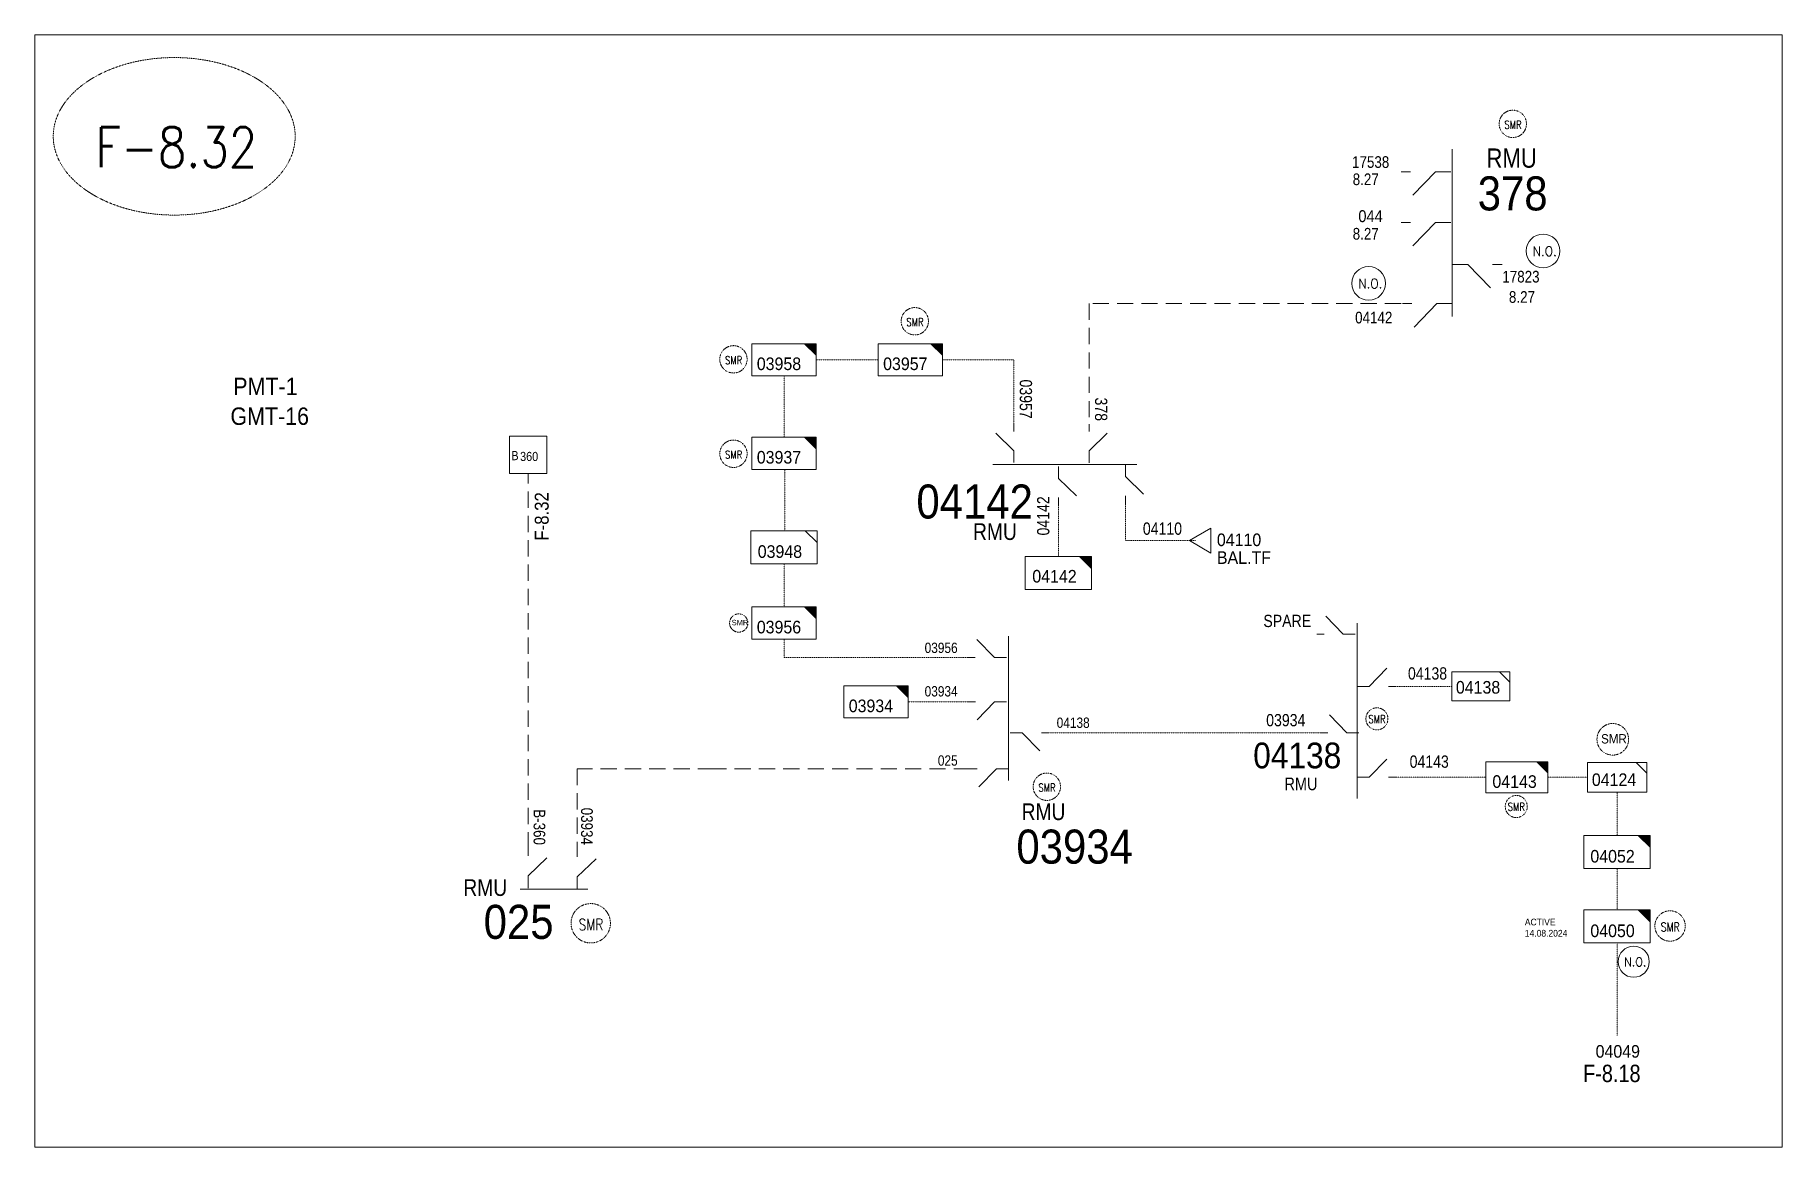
# Model space of a CAD drawing. Header units: metres. Extents: x 65984 to 144644, y -19036 to 23726.
# Drawn here: x 96164 to 97050, y -6514 to -5950 of the extents above; entities that cross this region are included whole.
import ezdxf
from ezdxf.enums import TextEntityAlignment as Align

# ---------------------------------------------------------------- set-up
doc = ezdxf.new("R2010")
doc.units = ezdxf.units.M
doc.header["$MEASUREMENT"] = 0
for name, pattern in [('DGN Style 2', [0.023128, 0, -0.023128]), ('DGN Style 3', [0.013877, 0, -0.013877]), ('HIDDEN2', [2381.25, 1587.5, -793.75])]:
    doc.linetypes.add(name, pattern=pattern)
doc.layers.get('0').update_dxf_attribs({"color": 95, "lineweight": 40})
for name, color, linetype, lineweight in [('d_eos', 111, 'Continuous', 40), ('d_eos no', 121, 'Continuous', 40), ('d_switch', 95, 'Continuous', 40), ('d_tf', 1, 'Continuous', 40), ('d_tf no', 6, 'Continuous', 40), ('d_ug cable', 95, 'Continuous', 40), ('d_unit sub', 7, 'Continuous', 40), ('fedr no', 95, 'Continuous', 40), ('GRID STATION  04', 7, 'Continuous', 40), ('Level 37', 7, 'Continuous', 0), ('O H MAIN FEEDER', 4, 'Continuous', 100), ('SW N O', 114, 'Continuous', 30)]:
    doc.layers.add(name, color=color, linetype=linetype, lineweight=lineweight)
doc.styles.add('NASKHF', font='naskhf.shx', dxfattribs={"height": 8})
doc.styles.add('Style-Arial', font='arial.ttf')
doc.styles.add('Style-ENGINEERING', font='ENGINEERING.shx')
doc.styles.add('Style-msdefault', font='msdefault.shx')
doc.styles.add('Style-STANDARD', font='STANDARD.shx')

msp = doc.modelspace()

# ---------------------------------------------------------------- texts
at = {"layer": 'd_eos no', "color": 2, "linetype": 'Continuous', "lineweight": 13, "style": 'Style-Arial', "width": 0.88}
for s, height, p in [('378', 17.28, (96895.28, -6021.76)), ('04138', 13.071, (96781.41, -6308.95)), ('03934', 17.28, (96661.31, -6353.09))]:
    msp.add_text(s, height=height, dxfattribs=at).set_placement(p, align=Align.TOP_LEFT)
at = {"layer": 'd_eos no', "color": 7, "linetype": 'Continuous', "lineweight": 0, "ltscale": 0.589791, "style": 'Style-Arial', "width": 0.88}
msp.add_text('044', height=6.035, dxfattribs=at).set_placement((96834.74, -6044.96))
at = {"layer": 'd_eos no', "color": 7, "linetype": 'Continuous', "lineweight": 13, "style": 'Style-Arial', "width": 0.88}
for s, height, p in [('PMT-1', 8.843, (96264.09, -6123.89)), ('GMT-16', 8.843, (96262.65, -6138.98)), ('04142', 17.28, (96610.6, -6178.05))]:
    msp.add_text(s, height=height, dxfattribs=at).set_placement(p, align=Align.TOP_LEFT)
at = {"layer": 'd_eos no', "color": 2, "linetype": 'Continuous', "lineweight": 13, "style": 'Style-Arial', "width": 0.88}
msp.add_text('025', height=17.28, dxfattribs=at).set_placement((96391.1, -6408.53))
at = {"layer": 'd_switch', "color": 7, "linetype": 'Continuous', "lineweight": 13, "style": 'Style-ENGINEERING', "width": 0.857143}
for s, height, p in [('17538', 5.927, (96831.54, -6011.54)), ('17823', 5.927, (96907.77, -6069.68)), ('04142', 5.927, (96833.1, -6090.41)), ('03934', 6.233, (96788, -6294.47))]:
    msp.add_text(s, height=height, dxfattribs=at).set_placement(p, align=Align.TOP_LEFT)
at = {"layer": 'd_switch', "color": 2, "linetype": 'Continuous', "lineweight": 13, "style": 'Style-ENGINEERING', "width": 0.857143}
for p in [(96831.88, -6020.29), (96831.88, -6047.91), (96911.11, -6079.98)]:
    msp.add_text('8.27', height=5.927, dxfattribs=at).set_placement(p, align=Align.TOP_LEFT)
at = {"layer": 'd_switch', "color": 7, "linetype": 'Continuous', "lineweight": 13, "style": 'Style-ENGINEERING', "width": 0.857143}
msp.add_text('03957', height=6.233, rotation=269.99248, dxfattribs=at).set_placement((96669.23, -6144.67), align=Align.TOP_RIGHT)
msp.add_text('378', height=6.233, rotation=270, dxfattribs=at).set_placement((96701.18, -6145.87), align=Align.RIGHT)
at = {"layer": 'd_switch', "color": 6, "linetype": 'Continuous', "lineweight": 13, "style": 'Style-msdefault', "width": 0.9}
msp.add_text('F-8.32', height=7.059, rotation=90, dxfattribs=at).set_placement((96417.01, -6181.95), align=Align.TOP_RIGHT)
at = {"layer": 'd_switch', "color": 7, "linetype": 'Continuous', "lineweight": 13, "style": 'Style-ENGINEERING', "width": 0.857143}
msp.add_text('04142', height=6.233, rotation=90, dxfattribs=at).set_placement((96671.79, -6203.9), align=Align.TOP_LEFT)
at = {"layer": 'd_switch', "color": 6, "linetype": 'Continuous', "lineweight": 13, "style": 'Style-ENGINEERING', "width": 0.857143}
msp.add_text('04110', height=6.233, dxfattribs=at).set_placement((96725.45, -6197.32), align=Align.TOP_LEFT)
at = {"layer": 'd_switch', "color": 2, "linetype": 'Continuous', "lineweight": 13, "style": 'Style-ENGINEERING', "width": 0.857143}
for s, p in [('SPARE', (96810.79, -6244.13)), ('04138', (96879.76, -6270.77))]:
    msp.add_text(s, height=6.233, dxfattribs=at).set_placement(p, align=Align.TOP_RIGHT)
at = {"layer": 'd_switch', "color": 7, "linetype": 'Continuous', "lineweight": 13, "style": 'Style-ENGINEERING', "width": 0.857143}
for s, height, p in [('03956', 5.252, (96631.5, -6258.27)), ('03934', 5.252, (96631.5, -6280.33)), ('04138', 5.252, (96698.47, -6296.26)), ('025', 5.252, (96631.5, -6315.43)), ('04143', 6.233, (96880.62, -6315.5))]:
    msp.add_text(s, height=height, dxfattribs=at).set_placement(p, align=Align.TOP_RIGHT)
at = {"layer": 'd_switch', "color": 2, "linetype": 'Continuous', "lineweight": 13, "ltscale": 1.323553, "style": 'Style-ENGINEERING', "width": 0.857143}
msp.add_text('F-8.18', height=8.804, dxfattribs=at).set_placement((96948.72, -6472.36), align=Align.TOP_LEFT)
at = {"layer": 'd_tf no', "color": 2, "linetype": 'Continuous', "lineweight": 13, "style": 'Style-msdefault', "width": 0.945946}
for s, p in [('03958', (96529.63, -6113.63)), ('03957', (96593.71, -6113.63)), ('03937', (96529.63, -6161.05)), ('03956', (96529.63, -6247.18)), ('04138', (96884.21, -6277.72)), ('04143', (96902.74, -6325.54)), ('04124', (96953.18, -6324.58))]:
    msp.add_text(s, height=6.394, dxfattribs=at).set_placement(p, align=Align.TOP_LEFT)
at = {"layer": 'd_tf no', "color": 6, "linetype": 'Continuous', "lineweight": 13, "style": 'Style-msdefault', "width": 0.945946}
for s, p in [('04110', (96763, -6202.91)), ('03948', (96530.1, -6208.88)), ('04142', (96669.38, -6221.39)), ('03934', (96576.26, -6287.14)), ('04052', (96952.42, -6363.43))]:
    msp.add_text(s, height=6.394, dxfattribs=at).set_placement(p, align=Align.TOP_LEFT)
at = {"layer": 'd_tf no', "color": 7, "linetype": 'Continuous', "lineweight": 13, "style": 'Style-msdefault', "width": 0.945946}
for s, p in [('BAL.TF', (96763, -6211.93)), ('04049', (96955.09, -6462.39))]:
    msp.add_text(s, height=6.394, dxfattribs=at).set_placement(p, align=Align.TOP_LEFT)
at = {"layer": 'd_tf no', "color": 121, "linetype": 'Continuous', "lineweight": 13, "style": 'Style-msdefault', "width": 0.945946}
msp.add_text('04050', height=6.394, dxfattribs=at).set_placement((96952.42, -6401.23), align=Align.TOP_LEFT)
at = {"layer": 'd_tf no', "color": 1, "linetype": 'Continuous', "lineweight": 40, "insert": (96516.88, -6246.71), "char_height": 2.761, "attachment_point": 1, "style": 'NASKHF'}
msp.add_mtext('\\Fmsdefault;\\H1x;\\W0.945946;SMR^I', dxfattribs=at)
at = {"layer": 'd_tf no', "color": 1, "lineweight": 13, "insert": (96957.86, -6304.67), "char_height": 4.7493, "attachment_point": 1, "style": 'NASKHF'}
msp.add_mtext('\\Fmsdefault;\\H1x;\\W0.925;SMR\\P', dxfattribs=at)
at = {"layer": 'd_tf no', "color": 121, "linetype": 'Continuous', "lineweight": 40, "insert": (96919.18, -6398.28), "char_height": 3.4091, "attachment_point": 1, "style": 'NASKHF'}
msp.add_mtext('\\Fmsdefault;\\H1x;\\W0.945946;ACTIVE\\P14.08.2024', dxfattribs=at)
at = {"layer": 'fedr no', "color": 6, "linetype": 'Continuous', "lineweight": 13, "style": 'Style-STANDARD', "width": 0.909091}
msp.add_text('F-8.32', height=20.266, dxfattribs=at).set_placement((96235.24, -6006.99), align=Align.MIDDLE_CENTER)
at = {"layer": 'GRID STATION  04', "color": 6, "linetype": 'Continuous', "lineweight": 13, "style": 'Style-msdefault', "width": 0.888889}
for s, height, p in [('B', 4.63, (96405.13, -6165.72)), ('360', 4.628, (96409.58, -6166.14))]:
    msp.add_text(s, height=height, dxfattribs=at).set_placement(p)
at = {"layer": 'Level 37', "color": 2, "linetype": 'Continuous', "lineweight": 13, "ltscale": 0.8644, "style": 'Style-STANDARD', "width": 0.854701}
for p in [(96913.16, -5995.59), (96609.84, -6095.7), (96517.87, -6115.02), (96517.87, -6162.91), (96844.18, -6297.05), (96676.81, -6331.8), (96914.87, -6341.53)]:
    msp.add_text('SMR', height=4.007, dxfattribs=at).set_placement(p, align=Align.MIDDLE_CENTER)
at = {"layer": 'Level 37', "color": 2, "linetype": 'Continuous', "lineweight": 13, "ltscale": 0.98732, "style": 'Style-msdefault', "width": 0.86}
msp.add_text('RMU', height=9.762, rotation=0.00037, dxfattribs=at).set_placement((96925.28, -6007.62), align=Align.TOP_RIGHT)
at = {"layer": 'Level 37', "color": 7, "linetype": 'Continuous', "lineweight": 13}
for s, height, rotation, style, width, p in [('RMU', 8.467, 0.00037, 'Style-msdefault', 0.86, (96661.51, -6197.72)), ('B-360', 5.927, 270, 'Style-ENGINEERING', 0.857143, (96422.35, -6360.9)), ('03934', 5.927, 270, 'Style-ENGINEERING', 0.857143, (96446.43, -6360.88))]:
    msp.add_text(s, height=height, rotation=rotation, dxfattribs=dict(at, style=style, width=width)).set_placement(p, align=Align.TOP_RIGHT)
at = {"layer": 'Level 37', "color": 2, "linetype": 'Continuous', "lineweight": 13, "style": 'Style-msdefault', "width": 0.86}
msp.add_text('RMU', height=6.405, dxfattribs=at).set_placement((96797.25, -6326.71), align=Align.TOP_LEFT)
msp.add_text('RMU', height=8.467, rotation=0.00037, dxfattribs=at).set_placement((96686.16, -6339.81), align=Align.TOP_RIGHT)
msp.add_text('RMU', height=8.467, rotation=359.99963, dxfattribs=at).set_placement((96402.99, -6386.75), align=Align.RIGHT)
at = {"layer": 'Level 37', "color": 2, "linetype": 'Continuous', "lineweight": 13, "ltscale": 1.244736, "style": 'Style-STANDARD', "width": 0.854701}
msp.add_text('SMR', height=5.77, dxfattribs=at).set_placement((96445.52, -6401.26), align=Align.MIDDLE_CENTER)
at = {"layer": 'Level 37', "color": 2, "linetype": 'Continuous', "lineweight": 13, "ltscale": 0.960445, "style": 'Style-STANDARD', "width": 0.854701}
msp.add_text('SMR', height=4.452, dxfattribs=at).set_placement((96992.92, -6402.49), align=Align.MIDDLE_CENTER)

# ---------------------------------------------------------------- blocks, each defined once
blk = doc.blocks.new('TF_8')
at = {"color": 0, "linetype": 'ByBlock', "lineweight": -2}
blk.add_line((6.3, 4.95), (9.9, 1.35), dxfattribs=at)
blk.add_3dface([(-10.1, 4.95), (9.9, 4.95), (9.9, -5.05), (-10.1, -5.05)], dxfattribs=at)
blk = doc.blocks.new('exist.us-1000kva')
at = {"color": 0, "linetype": 'ByBlock', "lineweight": -2, "flags": 128}
blk.add_lwpolyline([(40, 12.9), (32.8, 20), (40, 20)], close=True, dxfattribs=at)
at = {"color": 0, "linetype": 'ByBlock', "lineweight": -2, "extrusion": (0, 0, -1)}
blk.add_solid([(-40, 12.9), (-32.8, 20), (-40, 20)], dxfattribs=at)
at = {"color": 0, "linetype": 'ByBlock', "lineweight": -2, "xscale": 2, "yscale": 2}
blk.add_blockref('TF_8', (20.2, 10.1), dxfattribs=at)
blk = doc.blocks.new('*U1235')
at = {"layer": 'd_eos', "color": 2, "linetype": 'Continuous', "lineweight": 13, "ltscale": 0.937135}
for p, q in [((-8.77, 3.79), (-8.77, 6.01)), ((5.63, 3.5), (5.63, 5.72)), ((-8.77, -2.05), (-3.28, 3.28)), ((5.63, -2.34), (11.13, 2.99)), ((-8.77, -5.69), (-8.77, -2.05)), ((5.63, -5.98), (5.63, -2.34)), ((-11.17, -5.98), (8.67, -5.98))]:
    blk.add_line(p, q, dxfattribs=at)
at = {"layer": 'd_ug cable', "color": 2, "linetype": 'DGN Style 2', "lineweight": 13, "flags": 128}
blk.add_lwpolyline([(5.63, 5.72), (5.63, 5.72)], close=True, dxfattribs=at)
blk = doc.blocks.new('TRA1_1126')
at = {"layer": 'd_tf', "color": 6, "linetype": 'Continuous', "lineweight": 13, "ltscale": 0.000408432, "flags": 128}
blk.add_lwpolyline([(10, -17), (0, 0), (-10, -17)], close=True, dxfattribs=at)
blk = doc.blocks.new('TRA1_1125')
at = {"layer": 'd_tf', "color": 6, "linetype": 'Continuous', "lineweight": 13, "ltscale": 0.000408432, "xscale": 1.000046566207833, "yscale": 1.000046566207833, "zscale": 1.000046566207833, "rotation": 180}
blk.add_blockref('TRA1_1126', (0, 0), dxfattribs=at)
blk = doc.blocks.new('*U3483')
at = {"layer": 'SW N O', "color": 3, "lineweight": 13, "ltscale": 0.426762}
blk.add_circle((0, 0), 16.8, dxfattribs=at)
at = {"layer": 'SW N O', "color": 3, "lineweight": 13, "style": 'Style-STANDARD'}
blk.add_text('N.O.', height=9.6, dxfattribs=at).set_placement((1.7, -0.2), align=Align.MIDDLE_CENTER)
blk = doc.blocks.new('*U1446')
at = {"layer": 'SW N O', "color": 3, "lineweight": 13, "ltscale": 0.426762}
blk.add_circle((0, 0), 16.8, dxfattribs=at)
at = {"layer": 'SW N O', "color": 3, "lineweight": 13, "style": 'Style-STANDARD'}
blk.add_text('N.O.', height=9.6, dxfattribs=at).set_placement((1.7, -0.2), align=Align.MIDDLE_CENTER)

# ---------------------------------------------------------------- linework, layer by layer
at = {"layer": 'd_eos', "color": 2, "linetype": 'Continuous', "lineweight": 13, "ltscale": 1.080992}
for p, q in [((96882.36, -6008.02), (96882.36, -6092.89)), ((96861.25, -6019.44), (96856.47, -6019.44)), ((96873.86, -6019.44), (96862.35, -6031.3)), ((96881.73, -6019.44), (96873.86, -6019.44)), ((96861.25, -6045.2), (96856.47, -6045.2)), ((96873.86, -6045.2), (96862.35, -6057.06)), ((96881.73, -6045.2), (96873.86, -6045.2)), ((96882.36, -6066.45), (96890.23, -6066.45)), ((96890.23, -6066.46), (96901.74, -6078.31)), ((96902.84, -6066.45), (96907.62, -6066.45)), ((96861.88, -6086.33), (96857.1, -6086.33)), ((96874.49, -6086.33), (96862.98, -6098.19)), ((96882.36, -6086.33), (96874.49, -6086.33))]:
    msp.add_line(p, q, dxfattribs=at)
at = {"layer": 'd_eos', "color": 7, "linetype": 'Continuous', "lineweight": 13, "ltscale": 0.923929}
for p, q in [((96660.06, -6151.17), (96660.06, -6147.48)), ((96698.26, -6151.18), (96698.26, -6147.49)), ((96660.06, -6160.9), (96650.91, -6152.01)), ((96698.26, -6160.91), (96707.42, -6152.02)), ((96660.06, -6166.97), (96660.06, -6160.9)), ((96698.26, -6166.99), (96698.26, -6160.91))]:
    msp.add_line(p, q, dxfattribs=at)
at = {"layer": 'd_eos', "color": 7, "linetype": 'Continuous', "lineweight": 13, "ltscale": 0.795573}
msp.add_line((96722.45, -6167.97), (96649.29, -6167.97), dxfattribs=at)
at = {"layer": 'd_eos', "color": 7, "linetype": 'Continuous', "lineweight": 13, "ltscale": 0.713684}
for p, q in [((96682.61, -6168.86), (96682.61, -6174.94)), ((96682.61, -6174.94), (96691.76, -6183.82)), ((96716.57, -6167.97), (96716.57, -6174.05)), ((96716.57, -6174.05), (96725.73, -6182.94)), ((96682.61, -6184.67), (96682.61, -6188.36)), ((96716.57, -6183.79), (96716.57, -6187.48))]:
    msp.add_line(p, q, dxfattribs=at)
at = {"layer": 'd_eos', "color": 2, "linetype": 'Continuous', "lineweight": 13, "ltscale": 0.923929}
for p, q in [((96827.11, -6253.97), (96818.23, -6244.82)), ((96817.38, -6253.97), (96813.69, -6253.97)), ((96833.19, -6253.97), (96827.11, -6253.97)), ((96650.17, -6265.76), (96641.29, -6256.61)), ((96640.44, -6265.77), (96636.75, -6265.77)), ((96656.25, -6265.76), (96650.17, -6265.76)), ((96840.25, -6280.43), (96849.13, -6271.28)), ((96834.17, -6280.43), (96840.25, -6280.43)), ((96849.98, -6280.43), (96853.67, -6280.43)), ((96828.98, -6303.97), (96820.1, -6294.82)), ((96658.22, -6303.97), (96664.3, -6303.97)), ((96664.3, -6303.97), (96673.18, -6313.12)), ((96674.03, -6303.97), (96677.72, -6303.97)), ((96819.25, -6303.97), (96815.56, -6303.97)), ((96835.06, -6303.97), (96828.98, -6303.97)), ((96840.24, -6326.52), (96849.13, -6317.36)), ((96834.17, -6326.52), (96840.24, -6326.52)), ((96849.97, -6326.52), (96853.67, -6326.52))]:
    msp.add_line(p, q, dxfattribs=at)
at = {"layer": 'd_eos', "color": 2, "linetype": 'Continuous', "lineweight": 13, "ltscale": 0.795573}
for p, q in [((96657.24, -6328.15), (96657.24, -6255)), ((96834.17, -6248.31), (96834.17, -6337.29))]:
    msp.add_line(p, q, dxfattribs=at)
at = {"layer": 'd_eos', "color": 2, "linetype": 'Continuous', "lineweight": 13, "ltscale": 0.713684}
for p, q in [((96640.54, -6288.31), (96636.84, -6288.31)), ((96650.27, -6288.31), (96641.38, -6297.47)), ((96656.35, -6288.31), (96650.27, -6288.31)), ((96641.42, -6322.28), (96637.73, -6322.28)), ((96651.16, -6322.28), (96642.27, -6331.44)), ((96657.24, -6322.28), (96651.16, -6322.28))]:
    msp.add_line(p, q, dxfattribs=at)
at = {"layer": 'd_ug cable', "color": 6, "linetype": 'DGN Style 3', "lineweight": 13}
for p, q in [((96543.45, -6154.06), (96543.45, -6122.96)), ((96543.93, -6201.49), (96543.93, -6170.38)), ((96682.61, -6188.36), (96682.61, -6214.54)), ((96543.45, -6240.19), (96543.45, -6218.29)), ((96636.84, -6288.31), (96606.4, -6288.31)), ((96899.46, -6326.52), (96853.67, -6326.52)), ((96950.93, -6326.52), (96930.89, -6326.52)), ((96965.97, -6334.04), (96965.97, -6356.02)), ((96965.97, -6372.8), (96965.97, -6393.82)), ((96965.97, -6410.59), (96965.97, -6457.48))]:
    msp.add_line(p, q, dxfattribs=at)
at = {"layer": 'd_ug cable', "color": 2, "linetype": 'DGN Style 3', "lineweight": 13}
msp.add_line((96853.63, -6280.43), (96882.07, -6280.43), dxfattribs=at)
at = {"layer": 'd_ug cable', "color": 6, "linetype": 'HIDDEN2', "lineweight": 13, "ltscale": 0.005184}
for points in [[(96856.39, -6086.33), (96698.26, -6086.33), (96698.26, -6147.49)], [(96413.71, -6362.65), (96413.71, -6172.48)], [(96507.95, -6322.28), (96438.6, -6322.28), (96438.6, -6363.15)], [(96637.73, -6322.28), (96507.95, -6322.28)]]:
    msp.add_lwpolyline(points, dxfattribs=at)
at = {"layer": 'd_ug cable', "color": 6, "linetype": 'DGN Style 3', "lineweight": 13, "flags": 128}
for points in [[(96591.21, -6114.8), (96559.76, -6114.8)], [(96623.84, -6114.8), (96660.06, -6114.8), (96660.06, -6147.48)], [(96716.57, -6187.48), (96716.57, -6206.49), (96752.11, -6206.49)], [(96637.05, -6265.77), (96543.45, -6265.77), (96543.45, -6256.5)], [(96815.71, -6303.97), (96674.03, -6303.97)]]:
    msp.add_lwpolyline(points, dxfattribs=at)
at = {"layer": 'd_ug cable', "color": 1, "linetype": 'DGN Style 3', "lineweight": 13}
for centre, radius in [((96913.08, -5995.13), 6.94), ((96609.77, -6095.25), 6.94), ((96517.79, -6114.57), 6.94), ((96517.79, -6162.46), 6.94), ((96844.16, -6296.91), 5.59), ((96676.74, -6331.35), 6.94), ((96914.85, -6341.39), 5.59), ((96445.41, -6400.61), 9.99), ((96992.84, -6401.99), 7.71)]:
    msp.add_circle(centre, radius, dxfattribs=at)
at = {"layer": 'd_ug cable', "color": 2, "linetype": 'DGN Style 3', "lineweight": 13}
for centre, radius in [((96520.47, -6248.31), 4.64), ((96963.79, -6307.3), 8.02)]:
    msp.add_circle(centre, radius, dxfattribs=at)
at = {"layer": 'fedr no', "color": 82, "linetype": 'DGN Style 3', "lineweight": 13, "true_color": 0x1dc70e}
msp.add_ellipse((96234.15, -6001.45), major_axis=(61.35, 0), ratio=0.651175, dxfattribs=at)
at = {"layer": 'GRID STATION  04', "color": 6, "linetype": 'Continuous', "lineweight": 13, "ltscale": 0.756816, "flags": 128}
msp.add_lwpolyline([(96404.26, -6172.48), (96404.26, -6153.59), (96423.15, -6153.59), (96423.15, -6172.48)], close=True, dxfattribs=at)
at = {"layer": 'O H MAIN FEEDER', "color": 140, "linetype": 'Continuous', "lineweight": 13, "flags": 128}
msp.add_lwpolyline([(96163.5, -5950.03), (97049.65, -5950.03), (97049.65, -6514.12), (96163.5, -6514.12)], close=True, dxfattribs=at)

# ---------------------------------------------------------------- block references
at = {"layer": 'd_eos', "color": 2, "linetype": 'Continuous', "lineweight": 13, "ltscale": 0.937135, "xscale": 1.728, "yscale": 1.728, "zscale": 1.728}
msp.add_blockref('*U1235', (96428.87, -6373.03), dxfattribs=at)
at = {"layer": 'd_tf', "color": 6, "linetype": 'Continuous', "lineweight": 13, "ltscale": 0.000408432, "xscale": 0.6393599999999999, "yscale": 0.6393599999999999, "zscale": 0.6393599999999999, "rotation": 269.9999999999999}
msp.add_blockref('TRA1_1125', (96749.06, -6206.52), dxfattribs=at)
at = {"layer": 'd_unit sub', "color": 2, "linetype": 'Continuous', "lineweight": 13, "zscale": 0.7374451967825552, "rotation": 359.9999999999999}
for name, p, xscale, yscale in [('exist.us-1000kva', (96527.13, -6122.96), 0.8158726798216883, 0.8158726798216883), ('exist.us-1000kva', (96591.21, -6122.96), 0.8158726798216883, 0.8158726798216883), ('exist.us-1000kva', (96527.13, -6170.38), 0.8158726798216883, 0.8158726798216883), ('exist.us-1000kva', (96527.13, -6256.5), 0.8158726798216883, 0.8158726798216883), ('TF_8', (96896.97, -6280.36), 1.47489039356511, 1.47489039356511), ('exist.us-1000kva', (96899.46, -6334.37), 0.7856974305467307, 0.7856974305467307), ('TF_8', (96966.12, -6326.44), 1.5039760704527, 1.5039760704527), ('exist.us-1000kva', (96949.19, -6410.59), 0.8387858230109311, 0.8387858230109311)]:
    msp.add_blockref(name, p, dxfattribs=dict(at, xscale=xscale, yscale=yscale))
at = {"layer": 'd_unit sub', "color": 6, "linetype": 'Continuous', "lineweight": 13, "zscale": 0.7374451967825552, "rotation": 359.9999999999999}
for name, p, xscale, yscale in [('TF_8', (96543.62, -6209.8), 1.679871823821455, 1.679871823821455), ('exist.us-1000kva', (96665.83, -6231.32), 0.8387858230109311, 0.8387858230109311), ('exist.us-1000kva', (96573.76, -6296.47), 0.8158726798216883, 0.8158726798216883), ('exist.us-1000kva', (96949.19, -6372.8), 0.8387858230109311, 0.8387858230109311)]:
    msp.add_blockref(name, p, dxfattribs=dict(at, xscale=xscale, yscale=yscale))
at = {"layer": 'SW N O', "color": 3, "lineweight": 13}
for name, p, xscale, yscale, zscale in [('*U3483', (96928.44, -6059.61), 0.5098800330009463, 0.5098800330009463, 0.5098800330009463), ('*U3483', (96839.95, -6076.04), 0.5098800330009463, 0.5098800330009463, 0.5098800330009463), ('*U1446', (96974.4, -6420.1), 0.4704601985120782, 0.4704601985120782, 0.4704601985120782)]:
    msp.add_blockref(name, p, dxfattribs=dict(at, xscale=xscale, yscale=yscale, zscale=zscale))

msp.set_redraw_order([(e.dxf.handle, doc.entitydb.next_handle()) for e in msp.query("TEXT MTEXT ATTDEF DIMENSION ARC_DIMENSION")])  # texts and dimensions are drawn at this point

doc.saveas('drawing.dxf')
